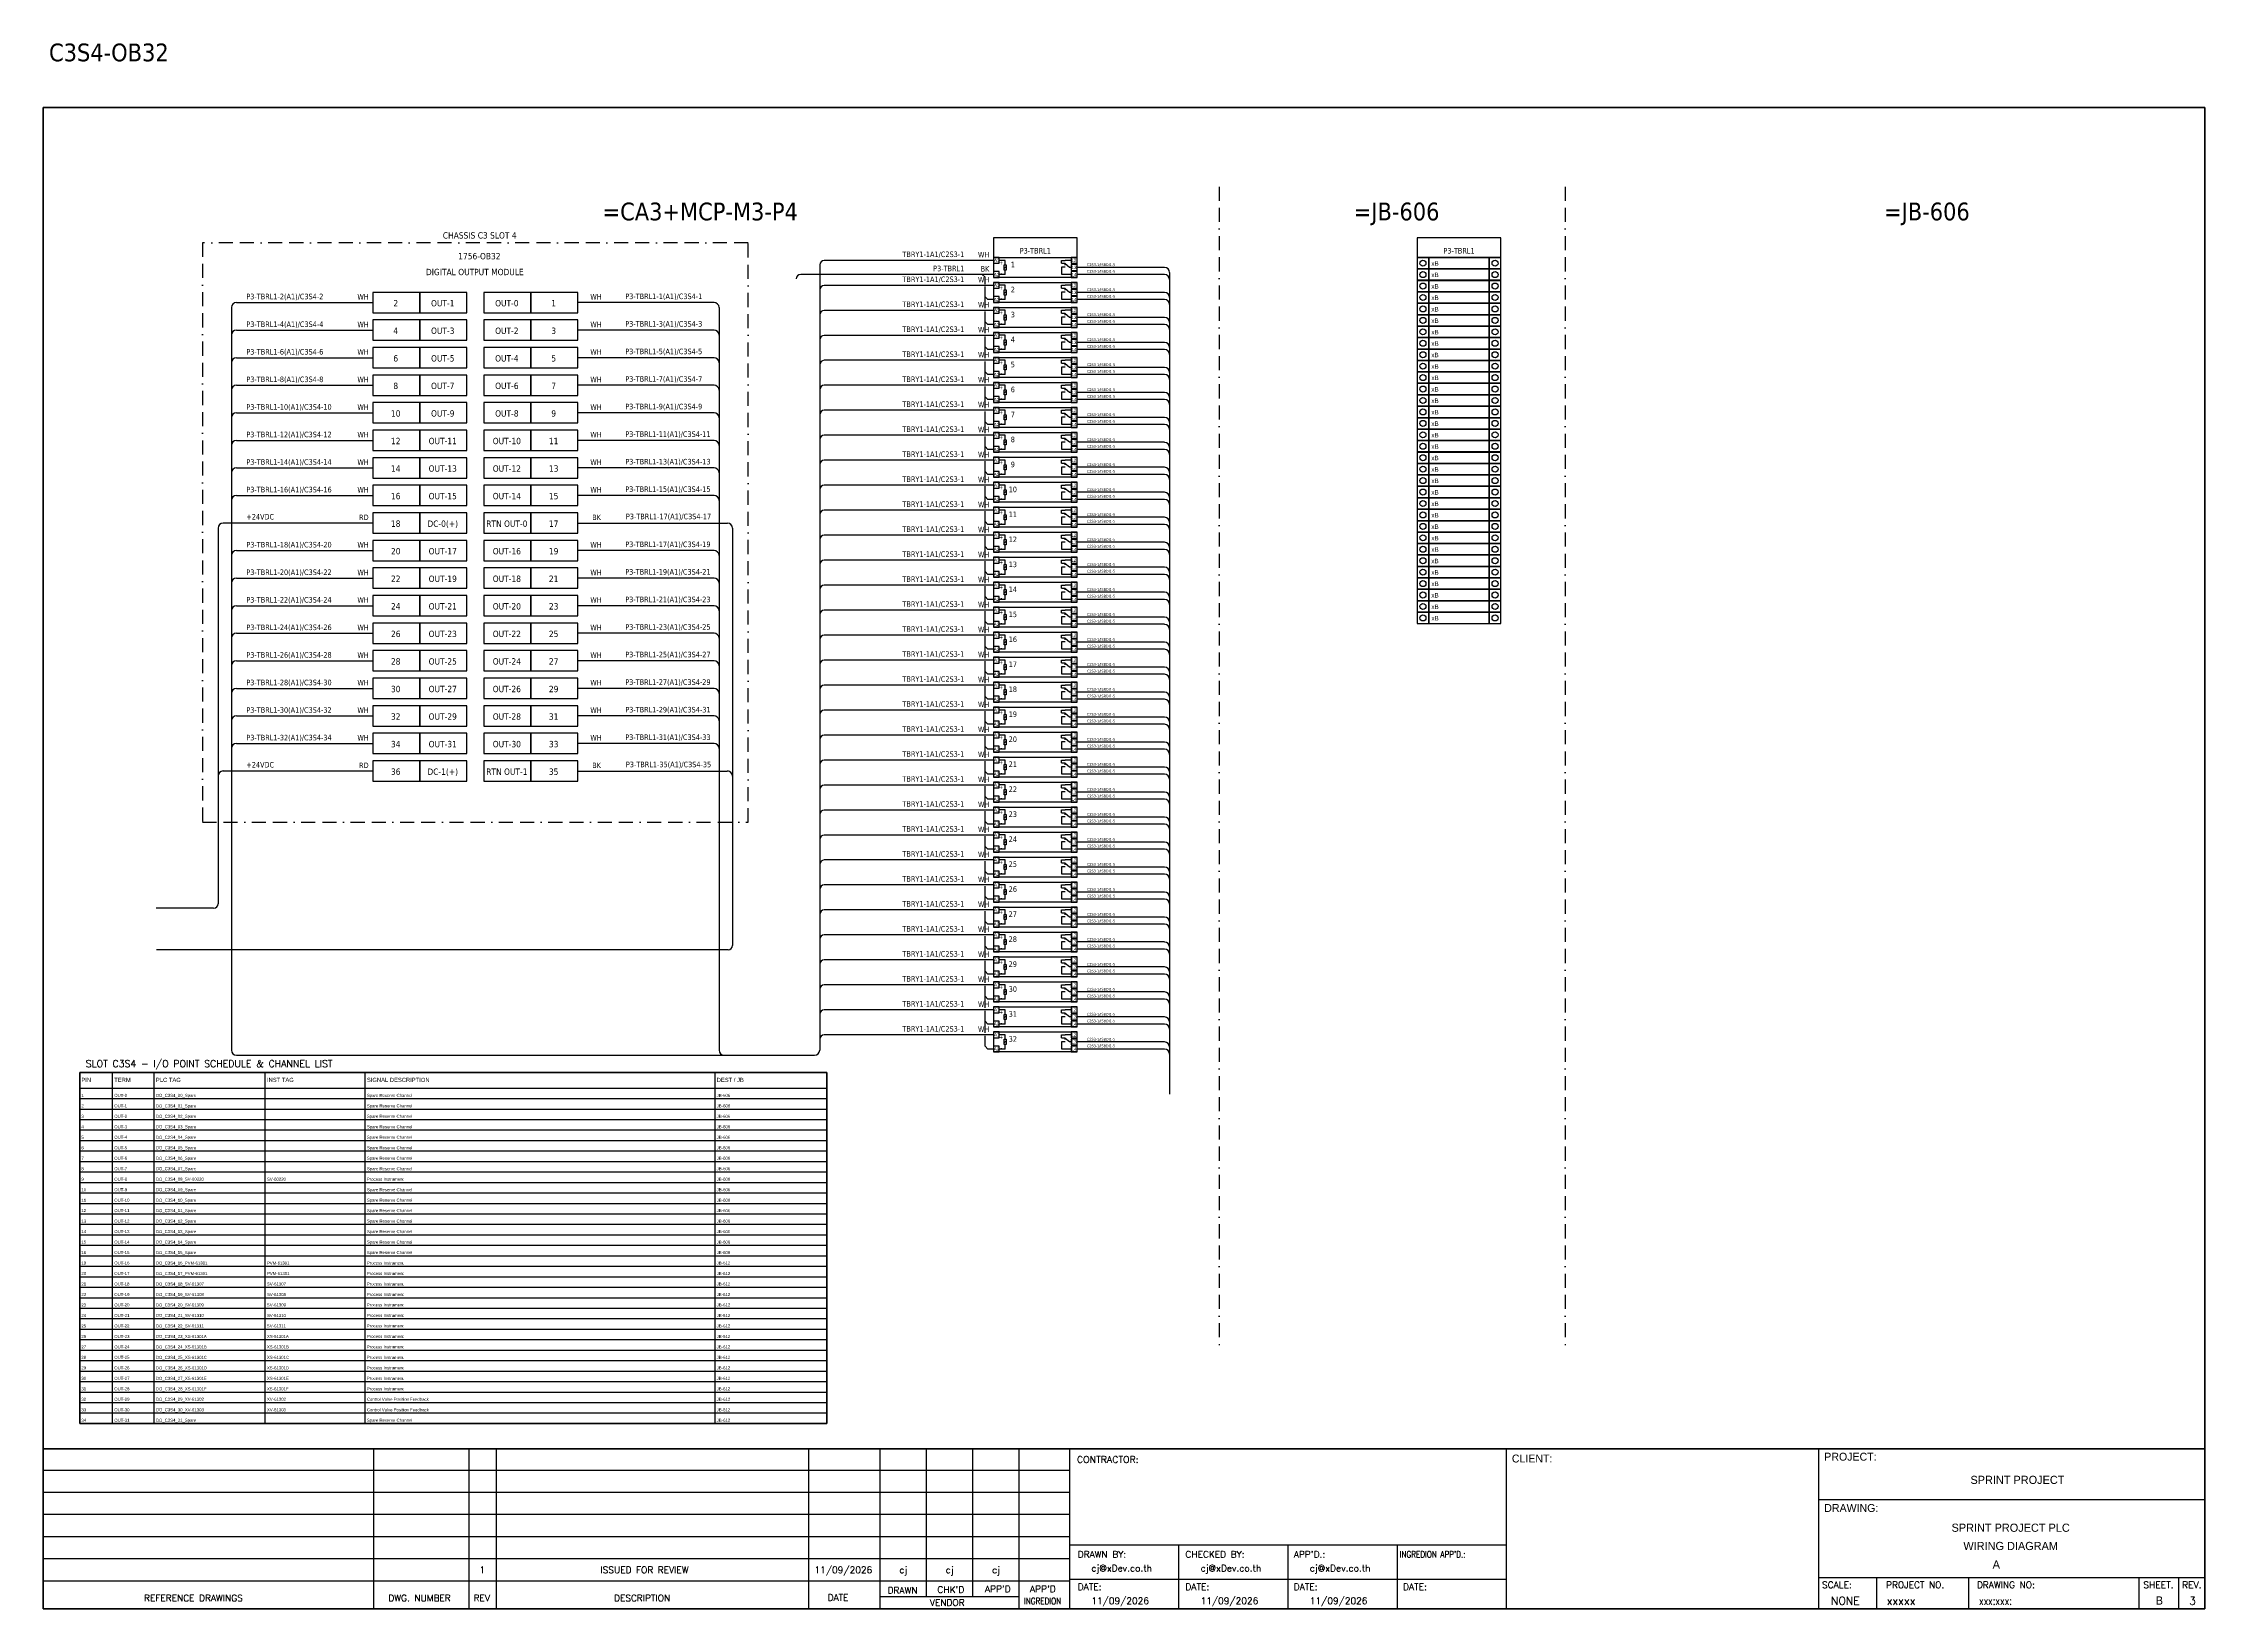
# Model space of a CAD drawing. Header units: millimetres. Extents: x 0 to 54213, y 0 to 2820.
# Drawn here: x 16773 to 20667, y 0 to 2820 of the extents above; entities that cross this region are included whole.
import ezdxf
from ezdxf.enums import TextEntityAlignment as Align

# ---------------------------------------------------------------- set-up
doc = ezdxf.new("R2010")
doc.units = ezdxf.units.MM
doc.linetypes.add('BORDERX2', pattern=[88.9, 25.4, -12.7, 25.4, -12.7, 0, -12.7])
for name, color, linetype in [('GT_1', 9, 'Continuous'), ('HELPPOINT', 7, 'Continuous'), ('MEMBER', 7, 'Continuous'), ('x01001-FrameArea', 2, 'BORDERX2')]:
    doc.layers.add(name, color=color, linetype=linetype)
doc.layers.add('IE-EQUIP', color=253, linetype='Continuous', lineweight=25)
doc.layers.add('IE-WIRE', color=7, linetype='Continuous', lineweight=25)
doc.styles.add('HTX11', font='O8111901')
doc.styles.add('ROMANS', font='romans.shx', dxfattribs={"width": 0.85, "height": 25})
doc.styles.get("Standard").update_dxf_attribs({"font": 'arial.ttf'})
doc.styles.add('Tahoma', font='')
doc.styles.get('Tahoma').set_extended_font_data('Tahoma')

# ---------------------------------------------------------------- blocks, each defined once
blk = doc.blocks.new('xTermSingleLayer3')
at = {"color": 7, "ltscale": 25.4}
for points in [[(0, -537), (537, -537), (537, 0), (0, 0)], [(537, -537), (3378, -537), (3378, 0), (537, 0)], [(3378, -537), (3915, -537), (3915, 0), (3378, 0)]]:
    blk.add_lwpolyline(points, close=True, dxfattribs=at)
for centre in [(268, -268), (3647, -268)]:
    blk.add_circle(centre, 141, dxfattribs=at)
blk.add_attdef('TERMINAL_B', (661, -387), '', height=212)
blk = doc.blocks.new('xRY-SPDT-10')
at = {"color": 1, "ltscale": 25.4}
for p, q in [((0, 0), (0, -10.5)), ((10.4, 0), (0, 0)), ((0, 0), (150.3, 0)), ((0, 0), (0, -36)), ((10.4, -10.5), (10.4, 0)), ((140, 0), (140, -10.5)), ((150.3, 0), (140, 0)), ((150.3, -36), (150.3, 0)), ((150.3, -10.5), (150.3, 0)), ((150.3, -36), (150.3, 0)), ((0, -10.5), (10.4, -10.5)), ((0, -25.5), (0, -36)), ((10.4, -25.5), (0, -25.5)), ((0, -36), (10.4, -36)), ((150.3, -36), (0, -36)), ((20.7, -5.2), (10.4, -5.2)), ((10.4, -36), (10.4, -25.5)), ((20.7, -30.8), (10.4, -30.8)), ((22.8, -16.3), (19.4, -19.7)), ((20.7, -13.3), (20.7, -5.2)), ((20.7, -30.8), (20.7, -22.7)), ((122.2, -10.4), (122.2, -5.2)), ((122.2, -5.2), (128.9, -5.2)), ((122.2, -10.4), (128.9, -10.4)), ((123.2, -30.8), (123.2, -17)), ((123.2, -17), (128.9, -17)), ((140, -30.8), (123.2, -30.8)), ((140, -5.2), (128.9, -5.2)), ((128.9, -13.8), (128.9, -10.4)), ((136.9, -18), (128.9, -11.6)), ((140, -18), (136.9, -18)), ((140, -10.5), (150.3, -10.5)), ((140, -12.8), (140, -23.3)), ((150.3, -12.8), (140, -12.8)), ((140, -23.3), (150.3, -23.3)), ((140, -25.5), (140, -36)), ((150.3, -25.5), (140, -25.5)), ((140, -36), (150.3, -36)), ((150.3, -23.3), (150.3, -12.8)), ((150.3, -36), (150.3, -25.5))]:
    blk.add_line(p, q, dxfattribs=at)
blk.add_lwpolyline([(22.8, -22.7), (19.4, -22.7), (19.4, -13.3), (22.8, -13.3)], close=True, dxfattribs=at)
at = {"color": 1}
for s, p in [('A2', (5.4, -30.9)), ('A1', (5.8, -5)), ('12', (144.4, -5.3)), ('13', (144.8, -17.9)), ('14', (145, -30.8))]:
    blk.add_text(s, height=5.91, dxfattribs=at).set_placement(p, align=Align.MIDDLE_CENTER)
at = {"color": 1, "style": 'Tahoma'}
for s, p in [('+', (13.9, -9.3)), ('+', (13.9, -9.3)), ('-', (13.9, -28.2))]:
    blk.add_text(s, height=6.84, dxfattribs=at).set_placement(p, align=Align.MIDDLE_CENTER)
blk = doc.blocks.new('*U22')
at = {"layer": 'x01001-FrameArea'}
blk.add_blockref('xRY-SPDT-10', (-75.2, 18), dxfattribs=at)
blk = doc.blocks.new('*U23')
at = {"layer": 'x01001-FrameArea', "color": 0, "linetype": 'ByBlock', "lineweight": -2, "transparency": 16777216}
for p in [(0, 0), (0, -45), (0, -90), (0, -135), (0, -180), (0, -225), (0, -270), (0, -315), (0, -360), (0, -405), (0, -450), (0, -495), (0, -540), (0, -585), (0, -630), (0, -675), (0, -720), (0, -765), (0, -810), (0, -855), (0, -900), (0, -945), (0, -990), (0, -1035), (0, -1080), (0, -1125), (0, -1170), (0, -1215), (0, -1260), (0, -1305), (0, -1350), (0, -1395)]:
    blk.add_blockref('*U22', p, dxfattribs=at)
blk = doc.blocks.new('*U32')
at = {"color": 4, "style": 'Tahoma'}
for s, height, p in [('TBRY1-1A1/C2S3-1', 9.949, (36.2, -4.1)), ('WH', 9.95, (81.3, -4.8))]:
    blk.add_text(s, height=height, dxfattribs=at).set_placement(p, align=Align.RIGHT)
blk = doc.blocks.new('*U33')
at = {"layer": 'x01001-FrameArea', "color": 0, "linetype": 'ByBlock', "lineweight": -2, "transparency": 16777216}
for p in [(0, 0), (0, -45), (0, -90), (0, -135), (0, -180), (0, -225), (0, -270), (0, -315), (0, -360), (0, -405), (0, -450), (0, -495), (0, -540), (0, -585), (0, -630), (0, -675), (0, -720), (0, -765), (0, -810), (0, -855), (0, -900), (0, -945), (0, -990), (0, -1035), (0, -1080), (0, -1125), (0, -1170), (0, -1215), (0, -1260), (0, -1305), (0, -1350), (0, -1395)]:
    blk.add_blockref('*U32', p, dxfattribs=at)
blk = doc.blocks.new('*U36')
at = {"layer": 'IE-WIRE', "color": 4, "ltscale": 25.4}
for p, q in [((74.2, 7.2), (-83.4, 7.2)), ((74.2, -5.6), (-83.4, -5.6))]:
    blk.add_line(p, q, dxfattribs=at)
for centre in [(74.2, -2), (74.2, -14.8)]:
    blk.add_arc(centre, 9.17, 0, 90, dxfattribs=at)
at = {"color": 4, "style": 'Tahoma'}
for p in [(-65.4, 9.6), (-65.4, -2.4)]:
    blk.add_text('C2S3-1/ISBDI1-5', height=4.974, dxfattribs=at).set_placement(p)
blk = doc.blocks.new('*U37')
at = {"layer": 'x01001-FrameArea', "color": 0, "linetype": 'ByBlock', "lineweight": -2, "transparency": 16777216}
for p in [(0, 0), (0, -45), (0, -90), (0, -135), (0, -180), (0, -225), (0, -270), (0, -315), (0, -360), (0, -405), (0, -450), (0, -495), (0, -540), (0, -585), (0, -630), (0, -675), (0, -720), (0, -765), (0, -810), (0, -855), (0, -900), (0, -945), (0, -990), (0, -1035), (0, -1080), (0, -1125), (0, -1170), (0, -1215), (0, -1260), (0, -1305), (0, -1350), (0, -1395)]:
    blk.add_blockref('*U36', p, dxfattribs=at)

msp = doc.modelspace()

# ---------------------------------------------------------------- linework, layer by layer
for p, q in [((18464.5, 2403.2), (18469.5, 2398.2)), ((18469.5, 2385.8), (18469.5, 2398.2)), ((18469.5, 2342.5), (18469.5, 2381.8)), ((18474.5, 2358.2), (18469.5, 2363.2)), ((18469.5, 2297.5), (18469.5, 2336.8)), ((18484.9, 2358.2), (18474.5, 2358.2)), ((18474.5, 2313.2), (18469.5, 2318.2)), ((18484.9, 2313.2), (18474.5, 2313.2)), ((18469.5, 2252.5), (18469.5, 2291.8)), ((18474.5, 2268.2), (18469.5, 2273.2)), ((18484.9, 2268.2), (18474.5, 2268.2)), ((18469.5, 2207.5), (18469.5, 2246.8)), ((18474.5, 2223.2), (18469.5, 2228.2)), ((18484.9, 2223.2), (18474.5, 2223.2)), ((18469.5, 2162.5), (18469.5, 2201.8)), ((18474.5, 2178.2), (18469.5, 2183.2)), ((18469.5, 2117.5), (18469.5, 2156.8)), ((18484.9, 2178.2), (18474.5, 2178.2)), ((18474.5, 2133.2), (18469.5, 2138.2)), ((18469.5, 2072.5), (18469.5, 2111.8)), ((18484.9, 2133.2), (18474.5, 2133.2)), ((18474.5, 2088.2), (18469.5, 2093.2)), ((18469.5, 2027.5), (18469.5, 2066.8)), ((18484.9, 2088.2), (18474.5, 2088.2)), ((18474.5, 2043.2), (18469.5, 2048.2)), ((18484.9, 2043.2), (18474.5, 2043.2)), ((18469.5, 1982.5), (18469.5, 2021.8)), ((18474.5, 1998.2), (18469.5, 2003.2)), ((18484.9, 1998.2), (18474.5, 1998.2)), ((18469.5, 1937.5), (18469.5, 1976.8)), ((18474.5, 1953.2), (18469.5, 1958.2)), ((18484.9, 1953.2), (18474.5, 1953.2)), ((18469.5, 1892.5), (18469.5, 1931.8)), ((18474.5, 1908.2), (18469.5, 1913.2)), ((18484.9, 1908.2), (18474.5, 1908.2)), ((18469.5, 1847.5), (18469.5, 1886.8)), ((18474.5, 1863.2), (18469.5, 1868.2)), ((18469.5, 1802.5), (18469.5, 1841.8)), ((18484.9, 1863.2), (18474.5, 1863.2)), ((18474.5, 1818.2), (18469.5, 1823.2)), ((18469.5, 1757.5), (18469.5, 1796.8)), ((18484.9, 1818.2), (18474.5, 1818.2)), ((18474.5, 1773.2), (18469.5, 1778.2)), ((18484.9, 1773.2), (18474.5, 1773.2)), ((18469.5, 1712.5), (18469.5, 1751.8)), ((18474.5, 1728.2), (18469.5, 1733.2)), ((18484.9, 1728.2), (18474.5, 1728.2)), ((18469.5, 1667.5), (18469.5, 1706.8)), ((18474.5, 1683.2), (18469.5, 1688.2)), ((18484.9, 1683.2), (18474.5, 1683.2)), ((18469.5, 1622.5), (18469.5, 1661.8)), ((18474.5, 1638.2), (18469.5, 1643.2)), ((18484.9, 1638.2), (18474.5, 1638.2)), ((18469.5, 1577.5), (18469.5, 1616.8)), ((18474.5, 1593.2), (18469.5, 1598.2)), ((18469.5, 1532.5), (18469.5, 1571.8)), ((18484.9, 1593.2), (18474.5, 1593.2)), ((18474.5, 1548.2), (18469.5, 1553.2)), ((18469.5, 1487.5), (18469.5, 1526.8)), ((18484.9, 1548.2), (18474.5, 1548.2)), ((18474.5, 1503.2), (18469.5, 1508.2)), ((18469.5, 1442.5), (18469.5, 1481.8)), ((18484.9, 1503.2), (18474.5, 1503.2)), ((18474.5, 1458.2), (18469.5, 1463.2)), ((18484.9, 1458.2), (18474.5, 1458.2)), ((18469.5, 1397.5), (18469.5, 1436.8)), ((18474.5, 1413.2), (18469.5, 1418.2)), ((18484.9, 1413.2), (18474.5, 1413.2)), ((18469.5, 1352.5), (18469.5, 1391.8)), ((18474.5, 1368.2), (18469.5, 1373.2)), ((18484.9, 1368.2), (18474.5, 1368.2)), ((18469.5, 1307.5), (18469.5, 1346.8)), ((18474.5, 1323.2), (18469.5, 1328.2)), ((18469.5, 1262.5), (18469.5, 1301.8)), ((18484.9, 1323.2), (18474.5, 1323.2)), ((18474.5, 1278.2), (18469.5, 1283.2)), ((18469.5, 1217.5), (18469.5, 1256.8)), ((18484.9, 1278.2), (18474.5, 1278.2)), ((18474.5, 1233.2), (18469.5, 1238.2)), ((18469.5, 1172.5), (18469.5, 1211.8)), ((18484.9, 1233.2), (18474.5, 1233.2)), ((18474.5, 1188.2), (18469.5, 1193.2)), ((18484.9, 1188.2), (18474.5, 1188.2)), ((18469.5, 1127.5), (18469.5, 1166.8)), ((18474.5, 1143.2), (18469.5, 1148.2)), ((18484.9, 1143.2), (18474.5, 1143.2)), ((18469.5, 1082.5), (18469.5, 1121.8)), ((18474.5, 1098.2), (18469.5, 1103.2)), ((18484.9, 1098.2), (18474.5, 1098.2)), ((18469.5, 1037.5), (18469.5, 1076.8)), ((18474.5, 1053.2), (18469.5, 1058.2)), ((18484.9, 1053.2), (18474.5, 1053.2)), ((18469.5, 1013.2), (18469.5, 1031.8)), ((18474.5, 1008.2), (18469.5, 1013.2)), ((18484.9, 1008.2), (18474.5, 1008.2))]:
    msp.add_line(p, q)
at = {"color": 1, "ltscale": 25.4}
for p, q in [((17366.6, 1955.7), (17097.2, 1955.7)), ((17088.1, 1946.5), (17088.1, 1270))]:
    msp.add_line(p, q, dxfattribs=at)
at = {"color": 7}
for p, q in [((16838.9, 937.9), (18184.7, 937.9)), ((16898.2, 333.8), (16898.2, 965.9)), ((16973.2, 333.8), (16973.2, 965.9)), ((17173.2, 333.8), (17173.2, 965.9)), ((17353.2, 333.8), (17353.2, 965.9)), ((17983.2, 333.8), (17983.2, 965.9))]:
    msp.add_line(p, q, dxfattribs=at)
at = {"color": 8}
for p, q in [((16838.9, 919), (18184.7, 919)), ((16838.9, 900.1), (18184.7, 900.1)), ((16838.9, 881.3), (18184.7, 881.3)), ((16838.9, 862.4), (18184.7, 862.4)), ((16838.9, 843.5), (18184.7, 843.5)), ((16838.9, 824.6), (18184.7, 824.6)), ((16838.9, 805.8), (18184.7, 805.8)), ((16838.9, 786.9), (18184.7, 786.9)), ((16838.9, 768), (18184.7, 768)), ((16838.9, 749.1), (18184.7, 749.1)), ((16838.9, 730.2), (18184.7, 730.2)), ((16838.9, 711.4), (18184.7, 711.4)), ((16838.9, 692.5), (18184.7, 692.5)), ((16838.9, 673.6), (18184.7, 673.6)), ((16838.9, 654.7), (18184.7, 654.7)), ((16838.9, 635.9), (18184.7, 635.9)), ((16838.9, 617), (18184.7, 617)), ((16838.9, 598.1), (18184.7, 598.1)), ((16838.9, 579.2), (18184.7, 579.2)), ((16838.9, 560.3), (18184.7, 560.3)), ((16838.9, 541.5), (18184.7, 541.5)), ((16838.9, 522.6), (18184.7, 522.6)), ((16838.9, 503.7), (18184.7, 503.7)), ((16838.9, 484.8), (18184.7, 484.8)), ((16838.9, 465.9), (18184.7, 465.9)), ((16838.9, 447.1), (18184.7, 447.1)), ((16838.9, 428.2), (18184.7, 428.2)), ((16838.9, 409.3), (18184.7, 409.3)), ((16838.9, 390.4), (18184.7, 390.4)), ((16838.9, 371.6), (18184.7, 371.6)), ((16838.9, 352.7), (18184.7, 352.7))]:
    msp.add_line(p, q, dxfattribs=at)
at = {"color": 4}
for p, q in [((20075.5, 56.1), (20075.5, 0)), ((20240.8, 56.1), (20240.8, 0))]:
    msp.add_line(p, q, dxfattribs=at)
at = {"color": 4, "ltscale": 0.5}
for p, q in [((20547.9, 56.1), (20547.9, 0)), ((20547.9, 56.1), (20547.9, 0)), ((20619.1, 56.1), (20619.1, 0)), ((20619.1, 56.1), (20619.1, 0))]:
    msp.add_line(p, q, dxfattribs=at)
at = {"color": 4, "ltscale": 25.4}
for points in [[(18484.9, 2434), (18635.2, 2434), (18635.2, 2469.2), (18484.9, 2469.2)], [(19248.1, 2434), (19398.4, 2434), (19398.4, 2469.2), (19248.1, 2469.2)]]:
    msp.add_lwpolyline(points, close=True, dxfattribs=at)
msp.add_lwpolyline([(16838.9, 965.9), (18184.7, 965.9), (18184.7, 333.8), (16838.9, 333.8)], close=True)
at = {"color": 7}
msp.add_lwpolyline([(16838.9, 333.8), (18184.7, 333.8), (18184.7, 965.9), (16838.9, 965.9), (16838.9, 333.8)], dxfattribs=at)
at = {"color": 1, "ltscale": 25.4}
msp.add_arc((17097.2, 1946.5), 9.14, 90, 180, dxfattribs=at)
at = {"layer": 'GT_1', "color": 4}
for p, q in [((17368.6, 0), (17368.6, 288.2)), ((17540.5, 0), (17540.5, 288.2)), ((17589.6, 0), (17589.6, 288.2)), ((18152.3, 0), (18152.3, 288.2)), ((18280.6, 0), (18280.6, 288.2)), ((18364.2, 21.8), (18364.2, 288.2)), ((18447.7, 21.8), (18447.7, 288.2)), ((18531, 0), (18531, 288.2)), ((18622, 0), (18622, 288.2)), ((19409, 0), (19409, 288.2)), ((19971.3, 0), (19971.3, 288.2)), ((19971.3, 0), (19971.3, 288.2)), ((19971.3, 0), (19971.3, 288.2)), ((18622, 249.3), (16773.2, 249.3)), ((18622, 209.5), (16773.2, 209.5)), ((18622, 169.6), (16773.2, 169.6)), ((18622, 129.7), (16773.2, 129.7)), ((18622, 89.7), (16773.2, 89.7)), ((19409, 114.3), (18622, 114.3)), ((18818.8, 0), (18818.8, 114.3)), ((19015.5, 0), (19015.5, 114.3)), ((19212.3, 0), (19212.3, 114.3)), ((18621.9, 49.8), (16773.2, 49.8)), ((19409, 52.9), (18622, 52.9)), ((19971.3, 56.1), (20666.5, 56.1)), ((18531, 21.8), (18280.6, 21.8))]:
    msp.add_line(p, q, dxfattribs=at)
at = {"layer": 'HELPPOINT', "color": 4, "lineweight": 35}
for p, q in [((16773.2, 0), (16773.2, 2704.2)), ((16773.2, 2704.2), (20666.5, 2704.2)), ((16773.2, 0), (16773.2, 2704.2)), ((16773.2, 2704.2), (20666.5, 2704.2)), ((20666.5, 2704.2), (20666.5, 0)), ((20666.5, 2704.2), (20666.5, 0)), ((20666.5, 0), (16773.2, 0)), ((20666.5, 0), (16773.2, 0))]:
    msp.add_line(p, q, dxfattribs=at)
at = {"layer": 'HELPPOINT', "color": 4}
for p, q in [((19971.3, 196.6), (20666.5, 196.6)), ((19971.3, 196.6), (20666.5, 196.6)), ((19971.3, 56.1), (20666.5, 56.1))]:
    msp.add_line(p, q, dxfattribs=at)
at = {"layer": 'IE-EQUIP', "linetype": 'Continuous', "ltscale": 25.4}
for points in [[(17366.6, 2334.4), (17451.3, 2334.4), (17451.3, 2371.1), (17366.6, 2371.1)], [(17451.3, 2334.4), (17535.9, 2334.4), (17535.9, 2371.1), (17451.3, 2371.1)], [(17566.8, 2334.4), (17651.4, 2334.4), (17651.4, 2371.1), (17566.8, 2371.1)], [(17651.4, 2334.4), (17736.1, 2334.4), (17736.1, 2371.1), (17651.4, 2371.1)], [(17366.6, 2284.8), (17451.3, 2284.8), (17451.3, 2321.5), (17366.6, 2321.5)], [(17451.3, 2284.8), (17535.9, 2284.8), (17535.9, 2321.5), (17451.3, 2321.5)], [(17566.8, 2284.8), (17651.4, 2284.8), (17651.4, 2321.5), (17566.8, 2321.5)], [(17651.4, 2284.8), (17736.1, 2284.8), (17736.1, 2321.5), (17651.4, 2321.5)], [(17366.6, 2235.1), (17451.3, 2235.1), (17451.3, 2271.8), (17366.6, 2271.8)], [(17451.3, 2235.1), (17535.9, 2235.1), (17535.9, 2271.8), (17451.3, 2271.8)], [(17566.8, 2235.1), (17651.4, 2235.1), (17651.4, 2271.8), (17566.8, 2271.8)], [(17651.4, 2235.1), (17736.1, 2235.1), (17736.1, 2271.8), (17651.4, 2271.8)], [(17366.6, 2185.5), (17451.3, 2185.5), (17451.3, 2222.2), (17366.6, 2222.2)], [(17451.3, 2185.5), (17535.9, 2185.5), (17535.9, 2222.2), (17451.3, 2222.2)], [(17566.8, 2185.5), (17651.4, 2185.5), (17651.4, 2222.2), (17566.8, 2222.2)], [(17651.4, 2185.5), (17736.1, 2185.5), (17736.1, 2222.2), (17651.4, 2222.2)], [(17366.6, 2135.9), (17451.3, 2135.9), (17451.3, 2172.6), (17366.6, 2172.6)], [(17451.3, 2135.9), (17535.9, 2135.9), (17535.9, 2172.6), (17451.3, 2172.6)], [(17566.8, 2135.9), (17651.4, 2135.9), (17651.4, 2172.6), (17566.8, 2172.6)], [(17651.4, 2135.9), (17736.1, 2135.9), (17736.1, 2172.6), (17651.4, 2172.6)], [(17366.6, 2086.2), (17451.3, 2086.2), (17451.3, 2122.9), (17366.6, 2122.9)], [(17451.3, 2086.2), (17535.9, 2086.2), (17535.9, 2122.9), (17451.3, 2122.9)], [(17566.8, 2086.2), (17651.4, 2086.2), (17651.4, 2122.9), (17566.8, 2122.9)], [(17651.4, 2086.2), (17736.1, 2086.2), (17736.1, 2122.9), (17651.4, 2122.9)], [(17366.6, 2036.6), (17451.3, 2036.6), (17451.3, 2073.3), (17366.6, 2073.3)], [(17451.3, 2036.6), (17535.9, 2036.6), (17535.9, 2073.3), (17451.3, 2073.3)], [(17566.8, 2036.6), (17651.4, 2036.6), (17651.4, 2073.3), (17566.8, 2073.3)], [(17651.4, 2036.6), (17736.1, 2036.6), (17736.1, 2073.3), (17651.4, 2073.3)], [(17366.6, 1987), (17451.3, 1987), (17451.3, 2023.7), (17366.6, 2023.7)], [(17451.3, 1987), (17535.9, 1987), (17535.9, 2023.7), (17451.3, 2023.7)], [(17566.8, 1987), (17651.4, 1987), (17651.4, 2023.7), (17566.8, 2023.7)], [(17651.4, 1987), (17736.1, 1987), (17736.1, 2023.7), (17651.4, 2023.7)], [(17366.6, 1937.3), (17451.3, 1937.3), (17451.3, 1974), (17366.6, 1974)], [(17451.3, 1937.3), (17535.9, 1937.3), (17535.9, 1974), (17451.3, 1974)], [(17566.8, 1937.3), (17651.4, 1937.3), (17651.4, 1974), (17566.8, 1974)], [(17651.4, 1937.3), (17736.1, 1937.3), (17736.1, 1974), (17651.4, 1974)], [(17366.6, 1887.7), (17451.3, 1887.7), (17451.3, 1924.4), (17366.6, 1924.4)], [(17451.3, 1887.7), (17535.9, 1887.7), (17535.9, 1924.4), (17451.3, 1924.4)], [(17566.8, 1887.7), (17651.4, 1887.7), (17651.4, 1924.4), (17566.8, 1924.4)], [(17651.4, 1887.7), (17736.1, 1887.7), (17736.1, 1924.4), (17651.4, 1924.4)], [(17366.6, 1838.1), (17451.3, 1838.1), (17451.3, 1874.8), (17366.6, 1874.8)], [(17451.3, 1838.1), (17535.9, 1838.1), (17535.9, 1874.8), (17451.3, 1874.8)], [(17566.8, 1838.1), (17651.4, 1838.1), (17651.4, 1874.8), (17566.8, 1874.8)], [(17651.4, 1838.1), (17736.1, 1838.1), (17736.1, 1874.8), (17651.4, 1874.8)], [(17366.6, 1788.4), (17451.3, 1788.4), (17451.3, 1825.1), (17366.6, 1825.1)], [(17451.3, 1788.4), (17535.9, 1788.4), (17535.9, 1825.1), (17451.3, 1825.1)], [(17566.8, 1788.4), (17651.4, 1788.4), (17651.4, 1825.1), (17566.8, 1825.1)], [(17651.4, 1788.4), (17736.1, 1788.4), (17736.1, 1825.1), (17651.4, 1825.1)], [(17366.6, 1738.8), (17451.3, 1738.8), (17451.3, 1775.5), (17366.6, 1775.5)], [(17451.3, 1738.8), (17535.9, 1738.8), (17535.9, 1775.5), (17451.3, 1775.5)], [(17566.8, 1738.8), (17651.4, 1738.8), (17651.4, 1775.5), (17566.8, 1775.5)], [(17651.4, 1738.8), (17736.1, 1738.8), (17736.1, 1775.5), (17651.4, 1775.5)], [(17366.6, 1689.2), (17451.3, 1689.2), (17451.3, 1725.9), (17366.6, 1725.9)], [(17451.3, 1689.2), (17535.9, 1689.2), (17535.9, 1725.9), (17451.3, 1725.9)], [(17566.8, 1689.2), (17651.4, 1689.2), (17651.4, 1725.9), (17566.8, 1725.9)], [(17651.4, 1689.2), (17736.1, 1689.2), (17736.1, 1725.9), (17651.4, 1725.9)], [(17366.6, 1639.5), (17451.3, 1639.5), (17451.3, 1676.2), (17366.6, 1676.2)], [(17451.3, 1639.5), (17535.9, 1639.5), (17535.9, 1676.2), (17451.3, 1676.2)], [(17566.8, 1639.5), (17651.4, 1639.5), (17651.4, 1676.2), (17566.8, 1676.2)], [(17651.4, 1639.5), (17736.1, 1639.5), (17736.1, 1676.2), (17651.4, 1676.2)], [(17366.6, 1589.9), (17451.3, 1589.9), (17451.3, 1626.6), (17366.6, 1626.6)], [(17451.3, 1589.9), (17535.9, 1589.9), (17535.9, 1626.6), (17451.3, 1626.6)], [(17566.8, 1589.9), (17651.4, 1589.9), (17651.4, 1626.6), (17566.8, 1626.6)], [(17651.4, 1589.9), (17736.1, 1589.9), (17736.1, 1626.6), (17651.4, 1626.6)], [(17366.6, 1540.3), (17451.3, 1540.3), (17451.3, 1577), (17366.6, 1577)], [(17451.3, 1540.3), (17535.9, 1540.3), (17535.9, 1577), (17451.3, 1577)], [(17566.8, 1540.3), (17651.4, 1540.3), (17651.4, 1577), (17566.8, 1577)], [(17651.4, 1540.3), (17736.1, 1540.3), (17736.1, 1577), (17651.4, 1577)], [(17366.6, 1490.6), (17451.3, 1490.6), (17451.3, 1527.3), (17366.6, 1527.3)], [(17451.3, 1490.6), (17535.9, 1490.6), (17535.9, 1527.3), (17451.3, 1527.3)], [(17566.8, 1490.6), (17651.4, 1490.6), (17651.4, 1527.3), (17566.8, 1527.3)], [(17651.4, 1490.6), (17736.1, 1490.6), (17736.1, 1527.3), (17651.4, 1527.3)]]:
    msp.add_lwpolyline(points, close=True, dxfattribs=at)
at = {"layer": 'IE-WIRE', "color": 4, "ltscale": 25.4}
for p, q in [((18171.8, 2420.7), (18171.8, 1006.3)), ((18484.9, 2428.7), (18179.8, 2428.7)), ((18484.9, 2383.7), (18179.8, 2383.7)), ((18802, 2406.8), (18802, 927.2)), ((17112.2, 2343.6), (17112.2, 1006.3)), ((17121.4, 2352.7), (17366.6, 2352.7)), ((17981.4, 2352.7), (17736.1, 2352.7)), ((17990.5, 2343.6), (17990.5, 1006.3)), ((18484.9, 2338.7), (18179.8, 2338.7)), ((17121.4, 2303.1), (17366.6, 2303.1)), ((17981.4, 2303.1), (17736.1, 2303.1)), ((18484.9, 2293.7), (18179.8, 2293.7)), ((17121.4, 2253.5), (17366.6, 2253.5)), ((17981.4, 2253.5), (17736.1, 2253.5)), ((18484.9, 2248.7), (18179.8, 2248.7)), ((17121.4, 2203.8), (17366.6, 2203.8)), ((17981.4, 2203.8), (17736.1, 2203.8)), ((18484.9, 2203.7), (18179.8, 2203.7)), ((17121.4, 2154.2), (17366.6, 2154.2)), ((17981.4, 2154.2), (17736.1, 2154.2)), ((18484.9, 2158.7), (18179.8, 2158.7)), ((17121.4, 2104.6), (17366.6, 2104.6)), ((17981.4, 2104.6), (17736.1, 2104.6)), ((18484.9, 2113.7), (18179.8, 2113.7)), ((18484.9, 2068.7), (18179.8, 2068.7)), ((17121.4, 2055), (17366.6, 2055)), ((17981.4, 2055), (17736.1, 2055)), ((17121.4, 2005.3), (17366.6, 2005.3)), ((17981.4, 2005.3), (17736.1, 2005.3)), ((18484.9, 2023.7), (18179.8, 2023.7)), ((18484.9, 1978.7), (18179.8, 1978.7)), ((18484.9, 1933.7), (18179.8, 1933.7)), ((17121.4, 1906.1), (17366.6, 1906.1)), ((17981.4, 1906.1), (17736.1, 1906.1)), ((18484.9, 1888.7), (18179.8, 1888.7)), ((17121.4, 1856.4), (17366.6, 1856.4)), ((17981.4, 1856.4), (17736.1, 1856.4)), ((18484.9, 1843.7), (18179.8, 1843.7)), ((17121.4, 1806.8), (17366.6, 1806.8)), ((17981.4, 1806.8), (17736.1, 1806.8)), ((18484.9, 1798.7), (18179.8, 1798.7)), ((17121.4, 1757.2), (17366.6, 1757.2)), ((17981.4, 1757.2), (17736.1, 1757.2)), ((18484.9, 1753.7), (18179.8, 1753.7)), ((17121.4, 1707.5), (17366.6, 1707.5)), ((17981.4, 1707.5), (17736.1, 1707.5)), ((18484.9, 1708.7), (18179.8, 1708.7)), ((17121.4, 1657.9), (17366.6, 1657.9)), ((17981.4, 1657.9), (17736.1, 1657.9)), ((18484.9, 1663.7), (18179.8, 1663.7)), ((17121.4, 1608.3), (17366.6, 1608.3)), ((17981.4, 1608.3), (17736.1, 1608.3)), ((18484.9, 1618.7), (18179.8, 1618.7)), ((17121.4, 1558.6), (17366.6, 1558.6)), ((17981.4, 1558.6), (17736.1, 1558.6)), ((18484.9, 1573.7), (18179.8, 1573.7)), ((18484.9, 1528.7), (18179.8, 1528.7)), ((18484.9, 1483.7), (18179.8, 1483.7)), ((18484.9, 1438.7), (18179.8, 1438.7)), ((18484.9, 1393.7), (18179.8, 1393.7)), ((18484.9, 1348.7), (18179.8, 1348.7)), ((18484.9, 1303.7), (18179.8, 1303.7)), ((18484.9, 1258.7), (18179.8, 1258.7)), ((18484.9, 1213.7), (18179.8, 1213.7)), ((18484.9, 1168.7), (18179.8, 1168.7)), ((18484.9, 1123.7), (18179.8, 1123.7)), ((18484.9, 1078.7), (18179.8, 1078.7)), ((18484.9, 1033.7), (18179.8, 1033.7))]:
    msp.add_line(p, q, dxfattribs=at)
at = {"layer": 'IE-WIRE', "ltscale": 25.4}
msp.add_line((18484.9, 2403.2), (18137.5, 2403.2), dxfattribs=at)
at = {"layer": 'IE-WIRE', "color": 7, "ltscale": 25.4}
for p, q in [((17736.1, 1955.7), (18005.5, 1955.7)), ((18014.6, 1946.5), (18014.6, 1194.9)), ((17736.1, 1509), (18005.5, 1509)), ((18006.6, 1186.9), (16977.3, 1186.9))]:
    msp.add_line(p, q, dxfattribs=at)
at = {"layer": 'IE-WIRE', "color": 1, "ltscale": 25.4}
for p, q in [((17366.6, 1509), (17097.2, 1509)), ((17080.1, 1262), (16976.6, 1262))]:
    msp.add_line(p, q, dxfattribs=at)
at = {"layer": 'IE-WIRE', "color": 4}
msp.add_line((17121.3, 997.2), (18162.6, 997.2), dxfattribs=at)
at = {"layer": 'IE-WIRE', "color": 4, "ltscale": 25.4}
for centre, radius, start, end in [((18179.8, 2420.7), 8, 90, 180), ((18179.8, 2375.7), 8, 90, 180), ((17121.4, 2343.6), 9.17, 90, 180), ((17981.4, 2343.6), 9.17, 0, 90), ((18179.8, 2330.7), 8, 90, 180), ((17121.4, 2293.9), 9.17, 90, 180), ((17981.4, 2293.9), 9.17, 0, 90), ((18179.8, 2285.7), 8, 90, 180), ((17121.4, 2244.3), 9.17, 90, 180), ((17981.4, 2244.3), 9.17, 0, 90), ((18179.8, 2240.7), 8, 90, 180), ((17121.4, 2194.7), 9.17, 90, 180), ((17981.4, 2194.7), 9.17, 0, 90), ((18179.8, 2195.7), 8, 90, 180), ((17121.4, 2145), 9.17, 90, 180), ((17981.4, 2145), 9.17, 0, 90), ((18179.8, 2150.7), 8, 90, 180), ((17121.4, 2095.4), 9.17, 90, 180), ((17981.4, 2095.4), 9.17, 0, 90), ((18179.8, 2105.7), 8, 90, 180), ((18179.8, 2060.7), 8, 90, 180), ((17121.4, 2045.8), 9.17, 90, 180), ((17981.4, 2045.8), 9.17, 0, 90), ((17121.4, 1996.1), 9.17, 90, 180), ((17981.4, 1996.1), 9.17, 0, 90), ((18179.8, 2015.7), 8, 90, 180), ((18179.8, 1970.7), 8, 90, 180), ((18179.8, 1925.7), 8, 90, 180), ((17121.4, 1896.9), 9.17, 90, 180), ((17981.4, 1896.9), 9.17, 0, 90), ((18179.8, 1880.7), 8, 90, 180), ((17121.4, 1847.2), 9.17, 90, 180), ((17981.4, 1847.2), 9.17, 0, 90), ((18179.8, 1835.7), 8, 90, 180), ((17121.4, 1797.6), 9.17, 90, 180), ((17981.4, 1797.6), 9.17, 0, 90), ((18179.8, 1790.7), 8, 90, 180), ((17121.4, 1748), 9.17, 90, 180), ((17981.4, 1748), 9.17, 0, 90), ((18179.8, 1745.7), 8, 90, 180), ((17121.4, 1698.3), 9.17, 90, 180), ((17981.4, 1698.3), 9.17, 0, 90), ((18179.8, 1700.7), 8, 90, 180), ((17121.4, 1648.7), 9.17, 90, 180), ((17981.4, 1648.7), 9.17, 0, 90), ((18179.8, 1655.7), 8, 90, 180), ((17121.4, 1599.1), 9.17, 90, 180), ((17981.4, 1599.1), 9.17, 0, 90), ((18179.8, 1610.7), 8, 90, 180), ((17121.4, 1549.4), 9.17, 90, 180), ((17981.4, 1549.4), 9.17, 0, 90), ((18179.8, 1565.7), 8, 90, 180), ((18179.8, 1520.7), 8, 90, 180), ((18179.8, 1475.7), 8, 90, 180), ((18179.8, 1430.7), 8, 90, 180), ((18179.8, 1385.7), 8, 90, 180), ((18179.8, 1340.7), 8, 90, 180), ((18179.8, 1295.7), 8, 90, 180), ((18179.8, 1250.7), 8, 90, 180), ((18179.8, 1205.7), 8, 90, 180), ((18179.8, 1160.7), 8, 90, 180), ((18179.8, 1115.7), 8, 90, 180), ((18179.8, 1070.7), 8, 90, 180), ((18179.8, 1025.7), 8, 90, 180)]:
    msp.add_arc(centre, radius, start, end, dxfattribs=at)
at = {"layer": 'IE-WIRE', "ltscale": 25.4}
msp.add_arc((18137.5, 2395.2), 8, 90, 180, dxfattribs=at)
at = {"layer": 'IE-WIRE', "color": 7, "ltscale": 25.4}
for centre, radius, start, end in [((18005.5, 1946.5), 9.14, 0, 90), ((18005.5, 1499.9), 9.14, 0, 90), ((18006.6, 1194.9), 8, 270, 360)]:
    msp.add_arc(centre, radius, start, end, dxfattribs=at)
at = {"layer": 'IE-WIRE', "color": 1, "ltscale": 25.4}
for centre, radius, start, end in [((17097.2, 1499.9), 9.14, 90, 180), ((17080.1, 1270), 8, 270, 0)]:
    msp.add_arc(centre, radius, start, end, dxfattribs=at)
at = {"layer": 'IE-WIRE', "color": 4}
for centre, start, end in [((17121.3, 1006.3), 180, 270), ((17999.7, 1006.3), 180, 270), ((18162.6, 1006.3), 270, 0)]:
    msp.add_arc(centre, 9.14, start, end, dxfattribs=at)
at = {"layer": 'MEMBER', "color": 4, "lineweight": 35}
msp.add_line((16773.2, 288.2), (20666.5, 288.2), dxfattribs=at)
msp.add_line((16773.2, 288.2), (20666.5, 288.2), dxfattribs=at)
at = {"layer": 'MEMBER', "color": 4}
for p, q in [((19971.3, 196.6), (20666.5, 196.6)), ((19971.3, 196.6), (20666.5, 196.6)), ((19971.3, 56.1), (20666.5, 56.1)), ((19971.3, 56.1), (20666.5, 56.1))]:
    msp.add_line(p, q, dxfattribs=at)
at = {"layer": 'x01001-FrameArea'}
for p, q in [((18891.4, 2561.5), (18891.4, 475)), ((19514.5, 2561.5), (19514.5, 475))]:
    msp.add_line(p, q, dxfattribs=at)
msp.add_lwpolyline([(17059.9, 1416.6), (18042.8, 1416.6), (18042.8, 2460.5), (17059.9, 2460.5)], close=True, dxfattribs=at)

# ---------------------------------------------------------------- block references
at = {"xscale": 0.0384, "yscale": 0.0384, "zscale": 0.0384}
for p in [(19248.1, 2434), (19248.1, 2413.4), (19248.1, 2392.8), (19248.1, 2372.2), (19248.1, 2351.5), (19248.1, 2330.9), (19248.1, 2310.3), (19248.1, 2289.7), (19248.1, 2269.1), (19248.1, 2248.5), (19248.1, 2227.9), (19248.1, 2207.3), (19248.1, 2186.7), (19248.1, 2166), (19248.1, 2145.4), (19248.1, 2124.8), (19248.1, 2104.2), (19248.1, 2083.6), (19248.1, 2063), (19248.1, 2042.4), (19248.1, 2021.8), (19248.1, 2001.1), (19248.1, 1980.5), (19248.1, 1959.9), (19248.1, 1939.3), (19248.1, 1918.7), (19248.1, 1898.1), (19248.1, 1877.5), (19248.1, 1856.9), (19248.1, 1836.3), (19248.1, 1815.6), (19248.1, 1795)]:
    msp.add_blockref('xTermSingleLayer3', p, dxfattribs=at).add_auto_attribs({'TERMINAL_B': 'xB'})
at = {"layer": 'x01001-FrameArea'}
for name, p in [('*U33', (18396, 2438.8)), ('*U23', (18560.1, 2416)), ('*U37', (18718.6, 2408.8))]:
    msp.add_blockref(name, p, dxfattribs=at)

# ---------------------------------------------------------------- texts
at = {"color": 2, "style": 'Tahoma'}
msp.add_text('C3S4-OB32', height=32, dxfattribs=at).set_placement((16783.6, 2787.3))
for s, height, p in [('=CA3+MCP-M3-P4', 32, (17956.6, 2516.8)), ('=JB-606', 32, (19210.9, 2516.8)), ('=JB-606', 32, (20166, 2516.8)), ('CHASSIS C3 SLOT 4', 11.441, (17559.4, 2473.8)), ('1756-OB32', 11.44, (17558.8, 2436.4)), ('DIGITAL OUTPUT MODULE', 11.441, (17550.6, 2407.8)), ('2', 11.4, (17408.1, 2351.6)), ('OUT-1', 11.44, (17492.8, 2351.6)), ('OUT-0', 11.44, (17608.3, 2351.6)), ('1', 11.4, (17692.6, 2351.6)), ('4', 11.4, (17408.1, 2302)), ('OUT-3', 11.44, (17492.8, 2302)), ('OUT-2', 11.44, (17608.3, 2302)), ('3', 11.4, (17692.6, 2302)), ('6', 11.4, (17408.1, 2252.3)), ('OUT-5', 11.44, (17492.8, 2252.3)), ('OUT-4', 11.44, (17608.3, 2252.3)), ('5', 11.4, (17692.6, 2252.3)), ('8', 11.4, (17408.1, 2202.7)), ('OUT-7', 11.44, (17492.8, 2202.7)), ('OUT-6', 11.44, (17608.3, 2202.7)), ('7', 11.4, (17692.6, 2202.7)), ('10', 11.44, (17408.1, 2153.1)), ('OUT-9', 11.44, (17492.8, 2153.1)), ('OUT-8', 11.44, (17608.3, 2153.1)), ('9', 11.4, (17692.6, 2153.1)), ('12', 11.44, (17408.1, 2103.4)), ('OUT-11', 11.44, (17492.8, 2103.4)), ('OUT-10', 11.44, (17608.3, 2103.4)), ('11', 11.44, (17692.6, 2103.4)), ('14', 11.44, (17408.1, 2053.8)), ('OUT-13', 11.44, (17492.8, 2053.8)), ('OUT-12', 11.44, (17608.3, 2053.8)), ('13', 11.44, (17692.6, 2053.8)), ('16', 11.44, (17408.1, 2004.2)), ('OUT-15', 11.44, (17492.8, 2004.2)), ('OUT-14', 11.44, (17608.3, 2004.2)), ('15', 11.44, (17692.6, 2004.2)), ('18', 11.44, (17408.1, 1954.5)), ('DC-0(+)', 11.44, (17492.8, 1954.5)), ('RTN OUT-0', 11.44, (17608.3, 1954.5)), ('17', 11.44, (17692.6, 1954.5)), ('20', 11.44, (17408.1, 1904.9)), ('OUT-17', 11.44, (17492.8, 1904.9)), ('OUT-16', 11.44, (17608.3, 1904.9)), ('19', 11.44, (17692.6, 1904.9)), ('22', 11.44, (17408.1, 1855.3)), ('OUT-19', 11.44, (17492.8, 1855.3)), ('OUT-18', 11.44, (17608.3, 1855.3)), ('21', 11.44, (17692.6, 1855.3)), ('24', 11.44, (17408.1, 1805.6)), ('OUT-21', 11.44, (17492.8, 1805.6)), ('OUT-20', 11.44, (17608.3, 1805.6)), ('23', 11.44, (17692.6, 1805.6)), ('26', 11.44, (17408.1, 1756)), ('OUT-23', 11.44, (17492.8, 1756)), ('OUT-22', 11.44, (17608.3, 1756)), ('25', 11.44, (17692.6, 1756)), ('28', 11.44, (17408.1, 1706.4)), ('OUT-25', 11.44, (17492.8, 1706.4)), ('OUT-24', 11.44, (17608.3, 1706.4)), ('27', 11.44, (17692.6, 1706.4)), ('30', 11.44, (17408.1, 1656.7)), ('OUT-27', 11.44, (17492.8, 1656.7)), ('OUT-26', 11.44, (17608.3, 1656.7)), ('29', 11.44, (17692.6, 1656.7)), ('32', 11.44, (17408.1, 1607.1)), ('OUT-29', 11.44, (17492.8, 1607.1)), ('OUT-28', 11.44, (17608.3, 1607.1)), ('31', 11.44, (17692.6, 1607.1)), ('34', 11.44, (17408.1, 1557.5)), ('OUT-31', 11.44, (17492.8, 1557.5)), ('OUT-30', 11.44, (17608.3, 1557.5)), ('33', 11.44, (17692.6, 1557.5)), ('36', 11.44, (17408.1, 1507.8)), ('DC-1(+)', 11.44, (17492.8, 1507.8)), ('RTN OUT-1', 11.44, (17608.3, 1507.8)), ('35', 11.44, (17692.6, 1507.8))]:
    msp.add_text(s, height=height, dxfattribs=at).set_placement(p, align=Align.MIDDLE_CENTER)
at = {"style": 'Tahoma'}
for s, p in [('P3-TBRL1', (18432.2, 2409.2)), ('BK', (18477.3, 2408.5))]:
    msp.add_text(s, height=9.95, dxfattribs=at).set_placement(p, align=Align.RIGHT)
at = {"color": 4, "style": 'Tahoma'}
for s, p in [('1', (18519.6, 2421.2)), ('P3-TBRL1', (18560.1, 2446.1)), ('P3-TBRL1', (19323.3, 2446.1)), ('2', (18519.6, 2376.2)), ('3', (18519.6, 2331.2)), ('4', (18519.6, 2286.2)), ('5', (18519.6, 2241.2)), ('6', (18519.6, 2196.2)), ('7', (18519.6, 2151.2)), ('8', (18519.6, 2106.2)), ('9', (18519.6, 2061.2)), ('10', (18519.6, 2016.2)), ('11', (18519.6, 1971.2)), ('12', (18519.6, 1926.2)), ('13', (18519.6, 1881.2)), ('14', (18519.6, 1836.2)), ('15', (18519.6, 1791.2)), ('16', (18519.6, 1746.2)), ('17', (18519.6, 1701.2)), ('18', (18519.6, 1656.2)), ('19', (18519.6, 1611.2)), ('20', (18519.6, 1566.2)), ('21', (18519.6, 1521.2)), ('22', (18519.6, 1476.2)), ('23', (18519.6, 1431.2)), ('24', (18519.6, 1386.2)), ('25', (18519.6, 1341.2)), ('26', (18519.6, 1296.2)), ('27', (18519.6, 1251.2)), ('28', (18519.6, 1206.2)), ('29', (18519.6, 1161.2)), ('30', (18519.6, 1116.2)), ('31', (18519.6, 1071.2)), ('32', (18519.6, 1026.2))]:
    msp.add_text(s, height=9.95, dxfattribs=at).set_placement(p, align=Align.MIDDLE_CENTER)
for s, height, p in [('P3-TBRL1-2(A1)/C3S4-2', 9.949, (17139, 2358.7)), ('WH', 9.95, (17339.1, 2358)), ('WH', 9.95, (17758.6, 2358)), ('P3-TBRL1-1(A1)/C3S4-1', 9.949, (17821.5, 2359)), ('P3-TBRL1-4(A1)/C3S4-4', 9.949, (17139, 2308.7)), ('WH', 9.95, (17339.1, 2308.4)), ('WH', 9.95, (17758.6, 2308.4)), ('P3-TBRL1-3(A1)/C3S4-3', 9.949, (17821.5, 2309.4)), ('P3-TBRL1-6(A1)/C3S4-6', 9.949, (17139, 2259.1)), ('WH', 9.95, (17339.1, 2258.7)), ('WH', 9.95, (17758.6, 2258.7)), ('P3-TBRL1-5(A1)/C3S4-5', 9.949, (17821.5, 2259.8)), ('P3-TBRL1-8(A1)/C3S4-8', 9.949, (17139, 2209.5)), ('P3-TBRL1-7(A1)/C3S4-7', 9.949, (17821.5, 2210.1)), ('WH', 9.95, (17339.1, 2209.1)), ('WH', 9.95, (17758.6, 2209.1)), ('P3-TBRL1-10(A1)/C3S4-10', 9.949, (17139, 2159.8)), ('WH', 9.95, (17339.1, 2159.5)), ('WH', 9.95, (17758.6, 2159.5)), ('P3-TBRL1-9(A1)/C3S4-9', 9.949, (17821.5, 2160.5)), ('P3-TBRL1-12(A1)/C3S4-12', 9.949, (17139, 2110.2)), ('WH', 9.95, (17339.1, 2109.8)), ('WH', 9.95, (17758.6, 2109.8)), ('P3-TBRL1-11(A1)/C3S4-11', 9.949, (17821.5, 2110.9)), ('P3-TBRL1-14(A1)/C3S4-14', 9.949, (17139, 2060.6)), ('WH', 9.95, (17339.1, 2060.2)), ('WH', 9.95, (17758.6, 2060.2)), ('P3-TBRL1-13(A1)/C3S4-13', 9.949, (17821.5, 2061.2)), ('P3-TBRL1-16(A1)/C3S4-16', 9.949, (17139, 2010.9)), ('WH', 9.95, (17339.1, 2010.6)), ('WH', 9.95, (17758.6, 2010.6)), ('P3-TBRL1-15(A1)/C3S4-15', 9.949, (17821.5, 2011.6)), ('P3-TBRL1-18(A1)/C3S4-20', 9.949, (17139, 1911.7)), ('WH', 9.95, (17339.1, 1911.3)), ('WH', 9.95, (17758.6, 1911.3)), ('P3-TBRL1-17(A1)/C3S4-19', 9.949, (17821.5, 1912.3)), ('P3-TBRL1-20(A1)/C3S4-22', 9.949, (17139, 1862)), ('WH', 9.95, (17339.1, 1861.7)), ('WH', 9.95, (17758.6, 1861.7)), ('P3-TBRL1-19(A1)/C3S4-21', 9.949, (17821.5, 1862.7)), ('P3-TBRL1-22(A1)/C3S4-24', 9.949, (17139, 1812.4)), ('WH', 9.95, (17339.1, 1812)), ('WH', 9.95, (17758.6, 1812)), ('P3-TBRL1-21(A1)/C3S4-23', 9.949, (17821.5, 1813.1)), ('P3-TBRL1-24(A1)/C3S4-26', 9.949, (17139, 1762.8)), ('WH', 9.95, (17339.1, 1762.4)), ('WH', 9.95, (17758.6, 1762.4)), ('P3-TBRL1-23(A1)/C3S4-25', 9.949, (17821.5, 1763.4)), ('P3-TBRL1-26(A1)/C3S4-28', 9.949, (17139, 1713.1)), ('WH', 9.95, (17339.1, 1712.8)), ('WH', 9.95, (17758.6, 1712.8)), ('P3-TBRL1-25(A1)/C3S4-27', 9.949, (17821.5, 1713.8)), ('P3-TBRL1-27(A1)/C3S4-29', 9.949, (17821.5, 1664.2)), ('P3-TBRL1-28(A1)/C3S4-30', 9.949, (17139, 1663.5)), ('WH', 9.95, (17339.1, 1663.1)), ('WH', 9.95, (17758.6, 1663.1)), ('P3-TBRL1-30(A1)/C3S4-32', 9.949, (17139, 1613.9)), ('WH', 9.95, (17339.1, 1613.5)), ('WH', 9.95, (17758.6, 1613.5)), ('P3-TBRL1-29(A1)/C3S4-31', 9.949, (17821.5, 1614.5)), ('P3-TBRL1-32(A1)/C3S4-34', 9.949, (17139, 1564.2)), ('WH', 9.95, (17339.1, 1563.9)), ('WH', 9.95, (17758.6, 1563.9)), ('P3-TBRL1-31(A1)/C3S4-33', 9.949, (17821.5, 1564.9))]:
    msp.add_text(s, height=height, dxfattribs=at).set_placement(p)
at = {"color": 1, "style": 'Tahoma'}
for s, p in [('+24VDC', (17139, 1962)), ('RD', (17342.1, 1960.9)), ('+24VDC', (17139, 1515.3)), ('RD', (17342.1, 1514.2))]:
    msp.add_text(s, height=9.95, dxfattribs=at).set_placement(p)
at = {"color": 7, "style": 'Tahoma'}
for s, height, p in [('BK', 9.95, (17762, 1960.9)), ('P3-TBRL1-17(A1)/C3S4-17', 9.949, (17822.6, 1962.5)), ('BK', 9.95, (17762, 1514.2)), ('P3-TBRL1-35(A1)/C3S4-35', 9.949, (17822.6, 1515.8))]:
    msp.add_text(s, height=height, dxfattribs=at).set_placement(p)
at = {"color": 3}
for s, p in [('PIN', (16841.9, 948.9)), ('TERM', (16901.2, 948.9)), ('PLC TAG', (16976.2, 948.9)), ('INST TAG', (17176.2, 948.9)), ('SIGNAL DESCRIPTION', (17356.2, 948.9)), ('DEST / JB', (17986.2, 948.9))]:
    msp.add_text(s, height=7.5, dxfattribs=at).set_placement(p)
at = {"color": 7}
for s, p in [('2', (16841.9, 903.1)), ('1', (16841.9, 922)), ('OUT-0', (16901.2, 922)), ('OUT-1', (16901.2, 903.1)), ('DO_C3S4_00_Spare', (16976.2, 922)), ('DO_C3S4_01_Spare', (16976.2, 903.1)), ('Spare Reserve Channel', (17356.2, 922)), ('Spare Reserve Channel', (17356.2, 903.1)), ('JB-606', (17986.2, 922)), ('JB-606', (17986.2, 903.1)), ('4', (16841.9, 865.4)), ('3', (16841.9, 884.3)), ('OUT-2', (16901.2, 884.3)), ('OUT-3', (16901.2, 865.4)), ('DO_C3S4_02_Spare', (16976.2, 884.3)), ('DO_C3S4_03_Spare', (16976.2, 865.4)), ('Spare Reserve Channel', (17356.2, 884.3)), ('Spare Reserve Channel', (17356.2, 865.4)), ('JB-606', (17986.2, 884.3)), ('JB-606', (17986.2, 865.4)), ('5', (16841.9, 846.5)), ('6', (16841.9, 827.6)), ('OUT-4', (16901.2, 846.5)), ('OUT-5', (16901.2, 827.6)), ('DO_C3S4_04_Spare', (16976.2, 846.5)), ('DO_C3S4_05_Spare', (16976.2, 827.6)), ('Spare Reserve Channel', (17356.2, 846.5)), ('Spare Reserve Channel', (17356.2, 827.6)), ('JB-606', (17986.2, 846.5)), ('JB-606', (17986.2, 827.6)), ('8', (16841.9, 789.9)), ('7', (16841.9, 808.8)), ('OUT-6', (16901.2, 808.8)), ('OUT-7', (16901.2, 789.9)), ('DO_C3S4_06_Spare', (16976.2, 808.8)), ('DO_C3S4_07_Spare', (16976.2, 789.9)), ('Spare Reserve Channel', (17356.2, 808.8)), ('Spare Reserve Channel', (17356.2, 789.9)), ('JB-606', (17986.2, 808.8)), ('JB-606', (17986.2, 789.9)), ('9', (16841.9, 771)), ('10', (16841.9, 752.1)), ('OUT-8', (16901.2, 771)), ('OUT-9', (16901.2, 752.1)), ('DO_C3S4_08_SV-60220', (16976.2, 771)), ('DO_C3S4_09_Spare', (16976.2, 752.1)), ('SV-60220', (17176.2, 771)), ('Spare Reserve Channel', (17356.2, 752.1)), ('Process Instrument', (17356.2, 771)), ('JB-606', (17986.2, 771)), ('JB-606', (17986.2, 752.1)), ('11', (16841.9, 733.2)), ('12', (16841.9, 714.4)), ('13', (16841.9, 695.5)), ('OUT-10', (16901.2, 733.2)), ('OUT-11', (16901.2, 714.4)), ('OUT-12', (16901.2, 695.5)), ('DO_C3S4_10_Spare', (16976.2, 733.2)), ('DO_C3S4_11_Spare', (16976.2, 714.4)), ('DO_C3S4_12_Spare', (16976.2, 695.5)), ('Spare Reserve Channel', (17356.2, 733.2)), ('Spare Reserve Channel', (17356.2, 714.4)), ('Spare Reserve Channel', (17356.2, 695.5)), ('JB-606', (17986.2, 733.2)), ('JB-606', (17986.2, 714.4)), ('JB-606', (17986.2, 695.5)), ('14', (16841.9, 676.6)), ('15', (16841.9, 657.7)), ('OUT-13', (16901.2, 676.6)), ('OUT-14', (16901.2, 657.7)), ('DO_C3S4_13_Spare', (16976.2, 676.6)), ('DO_C3S4_14_Spare', (16976.2, 657.7)), ('Spare Reserve Channel', (17356.2, 676.6)), ('Spare Reserve Channel', (17356.2, 657.7)), ('JB-606', (17986.2, 676.6)), ('JB-606', (17986.2, 657.7)), ('16', (16841.9, 638.9)), ('19', (16841.9, 620)), ('OUT-15', (16901.2, 638.9)), ('OUT-16', (16901.2, 620)), ('DO_C3S4_15_Spare', (16976.2, 638.9)), ('DO_C3S4_16_PVM-61301', (16976.2, 620)), ('PVM-61301', (17176.2, 620)), ('Spare Reserve Channel', (17356.2, 638.9)), ('Process Instrument', (17356.2, 620)), ('JB-606', (17986.2, 638.9)), ('JB-612', (17986.2, 620)), ('20', (16841.9, 601.1)), ('21', (16841.9, 582.2)), ('OUT-17', (16901.2, 601.1)), ('OUT-18', (16901.2, 582.2)), ('DO_C3S4_17_PVM-61301', (16976.2, 601.1)), ('DO_C3S4_18_SV-61307', (16976.2, 582.2)), ('SV-61307', (17176.2, 582.2)), ('PVM-61301', (17176.2, 601.1)), ('Process Instrument', (17356.2, 601.1)), ('Process Instrument', (17356.2, 582.2)), ('JB-612', (17986.2, 601.1)), ('JB-612', (17986.2, 582.2)), ('22', (16841.9, 563.3)), ('23', (16841.9, 544.5)), ('OUT-19', (16901.2, 563.3)), ('OUT-20', (16901.2, 544.5)), ('DO_C3S4_19_SV-61308', (16976.2, 563.3)), ('DO_C3S4_20_SV-61309', (16976.2, 544.5)), ('SV-61308', (17176.2, 563.3)), ('SV-61309', (17176.2, 544.5)), ('Process Instrument', (17356.2, 563.3)), ('Process Instrument', (17356.2, 544.5)), ('JB-612', (17986.2, 563.3)), ('JB-612', (17986.2, 544.5)), ('24', (16841.9, 525.6)), ('25', (16841.9, 506.7)), ('OUT-21', (16901.2, 525.6)), ('OUT-22', (16901.2, 506.7)), ('DO_C3S4_21_SV-61310', (16976.2, 525.6)), ('DO_C3S4_22_SV-61311', (16976.2, 506.7)), ('SV-61310', (17176.2, 525.6)), ('SV-61311', (17176.2, 506.7)), ('Process Instrument', (17356.2, 525.6)), ('Process Instrument', (17356.2, 506.7)), ('JB-612', (17986.2, 525.6)), ('JB-612', (17986.2, 506.7)), ('26', (16841.9, 487.8)), ('27', (16841.9, 468.9)), ('OUT-23', (16901.2, 487.8)), ('OUT-24', (16901.2, 468.9)), ('DO_C3S4_23_XS-61301A', (16976.2, 487.8)), ('DO_C3S4_24_XS-61301B', (16976.2, 468.9)), ('XS-61301A', (17176.2, 487.8)), ('XS-61301B', (17176.2, 468.9)), ('Process Instrument', (17356.2, 487.8)), ('Process Instrument', (17356.2, 468.9)), ('JB-612', (17986.2, 487.8)), ('JB-612', (17986.2, 468.9)), ('28', (16841.9, 450.1)), ('29', (16841.9, 431.2)), ('OUT-25', (16901.2, 450.1)), ('OUT-26', (16901.2, 431.2)), ('DO_C3S4_25_XS-61301C', (16976.2, 450.1)), ('DO_C3S4_26_XS-61301D', (16976.2, 431.2)), ('XS-61301C', (17176.2, 450.1)), ('XS-61301D', (17176.2, 431.2)), ('Process Instrument', (17356.2, 450.1)), ('Process Instrument', (17356.2, 431.2)), ('JB-612', (17986.2, 450.1)), ('JB-612', (17986.2, 431.2)), ('30', (16841.9, 412.3)), ('31', (16841.9, 393.4)), ('OUT-27', (16901.2, 412.3)), ('OUT-28', (16901.2, 393.4)), ('DO_C3S4_27_XS-61301E', (16976.2, 412.3)), ('DO_C3S4_28_XS-61301F', (16976.2, 393.4)), ('XS-61301E', (17176.2, 412.3)), ('XS-61301F', (17176.2, 393.4)), ('Process Instrument', (17356.2, 412.3)), ('Process Instrument', (17356.2, 393.4)), ('JB-612', (17986.2, 412.3)), ('JB-612', (17986.2, 393.4)), ('32', (16841.9, 374.6)), ('33', (16841.9, 355.7)), ('OUT-29', (16901.2, 374.6)), ('OUT-30', (16901.2, 355.7)), ('DO_C3S4_29_XV-61302', (16976.2, 374.6)), ('DO_C3S4_30_XV-61303', (16976.2, 355.7)), ('XV-61302', (17176.2, 374.6)), ('XV-61303', (17176.2, 355.7)), ('Control Valve Position Feedback', (17356.2, 374.6)), ('Control Valve Position Feedback', (17356.2, 355.7)), ('JB-612', (17986.2, 374.6)), ('JB-612', (17986.2, 355.7)), ('34', (16841.9, 336.8)), ('OUT-31', (16901.2, 336.8)), ('DO_C3S4_31_Spare', (16976.2, 336.8)), ('Spare Reserve Channel', (17356.2, 336.8)), ('JB-612', (17986.2, 336.8))]:
    msp.add_text(s, height=5.5, dxfattribs=at).set_placement(p)
at = {"color": 4, "ltscale": 100, "style": 'HTX11'}
for s, p in [('SPRINT PROJECT', (20329.1, 232.2)), ('SPRINT PROJECT PLC', (20316.9, 146)), ('WIRING DIAGRAM', (20316.9, 113.1))]:
    msp.add_text(s, height=14.693, dxfattribs=at).set_placement(p, align=Align.MIDDLE_CENTER)
at = {"style": 'HTX11'}
for tag, text, height, p in [('A', 'A', 14.8, (20291, 79.8)), ('B', 'CHASSIS C3 SLOT 4', 14.821, (20584.8, 14.9))]:
    msp.add_attdef(tag, text=text, height=height, dxfattribs=at).set_placement(p, align=Align.MIDDLE_CENTER)
at = {"layer": 'GT_1', "color": 4, "style": 'HTX11'}
for s, p in [('CLIENT:', (19418.5, 263.5)), ('PROJECT:', (19981.2, 266.8)), ('DRAWING:', (19981.2, 174.4))]:
    msp.add_text(s, height=14.25, dxfattribs=at).set_placement(p)
at = {"layer": 'MEMBER', "color": 4, "ltscale": 0.8, "style": 'ROMANS'}
for s, height, p in [('SLOT C3S4 - I/O POINT SCHEDULE & CHANNEL LIST', 12.35, (16849.8, 975.6)), ('CONTRACTOR:', 12.35, (18635.1, 262.7)), ('DRAWN BY:', 11.88, (18636.6, 92.1)), ('cj@xDev.co.th', 11.875, (18661, 67.2)), ('CHECKED BY:', 11.875, (18830.5, 92.1)), ('cj@xDev.co.th', 11.875, (18857.8, 67.2)), ("APP'D.:", 11.88, (19025.7, 92.1)), ('cj@xDev.co.th', 11.875, (19054.5, 67.2)), ('DRAWN', 11.88, (18294, 27.3)), ("CHK'D", 11.88, (18383.8, 28.5)), ("APP'D", 11.88, (18469.4, 29.7)), ("APP'D", 11.88, (18550.6, 29.7)), ('DATE:', 11.88, (18636.6, 33.6)), ('DATE:', 11.88, (18830.5, 33.6)), ('DATE:', 11.88, (19025.7, 33.6)), ('DATE:', 11.88, (19222.5, 33.6)), ('SCALE:', 11.88, (19977.2, 37.1)), ('PROJECT NO.', 11.875, (20092.4, 37.1)), ('DRAWING NO:', 11.875, (20256.1, 37.1)), ('SHEET.', 12, (20555.9, 37.1)), ('REV.', 12, (20625.8, 37.1)), ('REFERENCE DRAWINGS', 11.875, (16954.6, 13.4)), ('DWG. NUMBER', 11.875, (17394.8, 13.4)), ('REV', 11.88, (17548.3, 13.4)), ('DESCRIPTION', 11.875, (17801.2, 13.4)), ('DATE', 11.88, (18186, 14.2)), ('VENDOR', 11.88, (18370.1, 5.1)), ('11/09/2026', 11.88, (18661, 8.5)), ('11/09/2026', 11.88, (18857.8, 8.5)), ('11/09/2026', 11.88, (19054.5, 8.5)), ('NONE', 14.23, (19993.2, 7.3)), ('xxxxx', 14.23, (20093.6, 7.3))]:
    msp.add_text(s, height=height, dxfattribs=at).set_placement(p)
for s, height, p in [('11/09/2026', 11.88, (18214.4, 69.9)), ('1', 11.9, (17564.1, 69.9)), ('ISSUED FOR REVIEW', 11.875, (17856.2, 69.9)), ('cj', 11.88, (18322.3, 69.9)), ('cj', 11.88, (18405.9, 69.9)), ('cj', 11.88, (18489.4, 69.9))]:
    msp.add_text(s, height=height, dxfattribs=at).set_placement(p, align=Align.MIDDLE_CENTER)
at = {"layer": 'MEMBER', "color": 4, "ltscale": 0.8, "style": 'ROMANS', "width": 0.8}
for s, height, p in [("INGREDION APP'D.:", 11.875, (19216.5, 92.1)), ('INGREDION', 11.88, (18539.8, 8)), ('xxx:xxx:', 14.23, (20259.8, 7.3))]:
    msp.add_text(s, height=height, dxfattribs=at).set_placement(p)
at = {"layer": 'MEMBER', "color": 4, "ltscale": 0.8, "style": 'ROMANS'}
msp.add_text('3', height=14.2, dxfattribs=at).set_placement((20644.4, 7.3), align=Align.CENTER)

doc.saveas('drawing.dxf')
